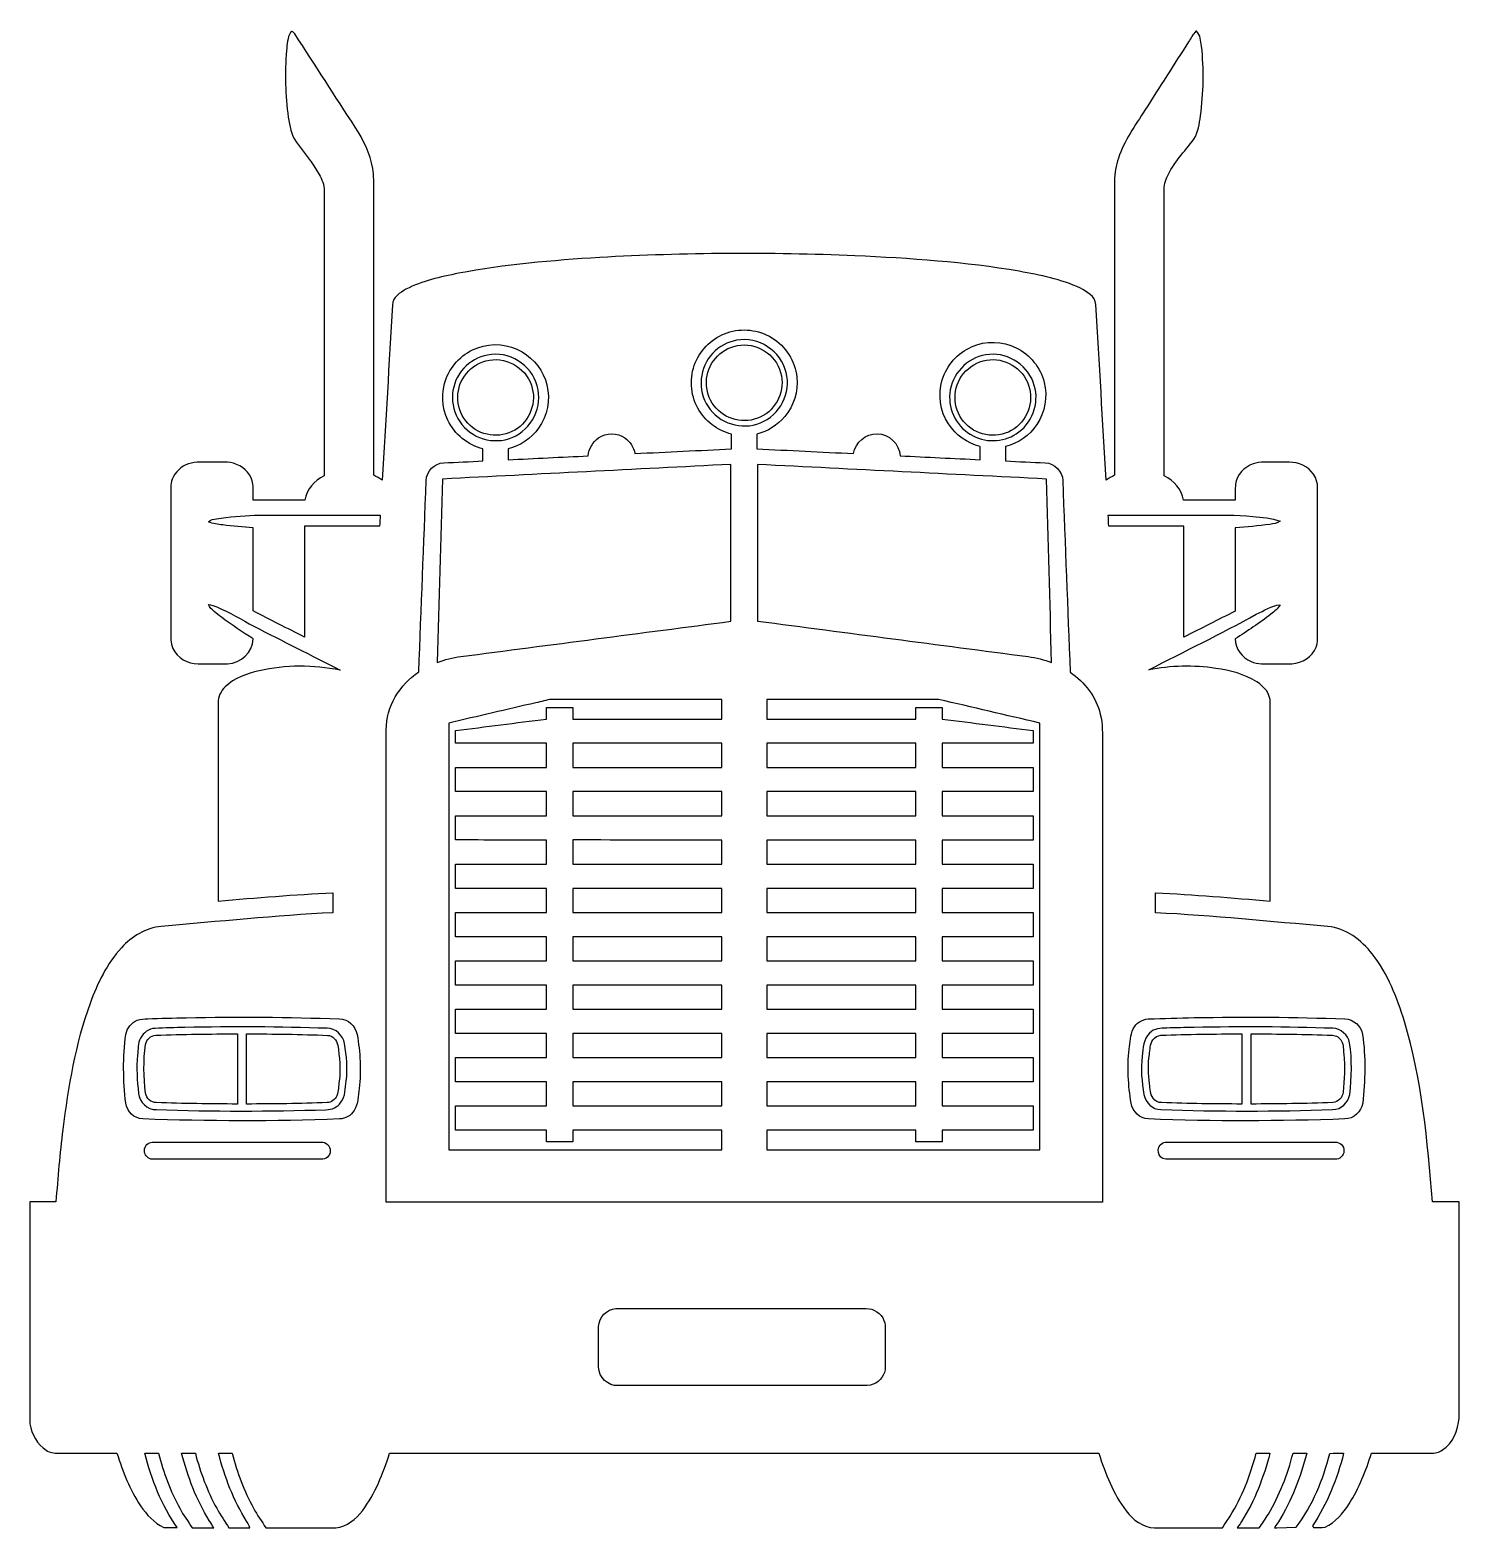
# Model space of a CAD drawing. Header units: centimetres. Extents: x -4.2 to 5.6, y -6 to 4.4.
import ezdxf

# ---------------------------------------------------------------- set-up
doc = ezdxf.new("R2010")
doc.units = ezdxf.units.CM
doc.header["$MEASUREMENT"] = 0
doc.layers.add('layer 1', color=7, linetype='Continuous')

msp = doc.modelspace()

# ---------------------------------------------------------------- linework, layer by layer
at = {"layer": 'layer 1'}
for points, knots in [([(3.80936, 4.34527), (3.80936, 4.34527), (3.81386, 4.34527), (3.81386, 4.34527), (3.81386, 4.34527), (3.84184, 4.31864), (3.84166, 4.27684), (3.84836, 4.24132), (3.84836, 4.24132), (3.86524, 4.08192), (3.8615, 3.92031), (3.8415, 3.76134), (3.8415, 3.76134), (3.83217, 3.70605), (3.82556, 3.64738), (3.79486, 3.59905), (3.79486, 3.59905), (3.73034, 3.51333), (3.65208, 3.43558), (3.60875, 3.33587), (3.60875, 3.33587), (3.59315, 3.30153), (3.58815, 3.26355), (3.58959, 3.22607), (3.58959, 3.22607), (3.5901, 2.57558), (3.5895, 1.92509), (3.58984, 1.2746), (3.58984, 1.2746), (3.65674, 1.24212), (3.71228, 1.18201), (3.72398, 1.10663), (3.72398, 1.10663), (3.84302, 1.10629), (3.96215, 1.10646), (4.08119, 1.10655), (4.08119, 1.10655), (4.08179, 1.14334), (4.07924, 1.18031), (4.0828, 1.21694), (4.0828, 1.21694), (4.09052, 1.2824), (4.14232, 1.33649), (4.20337, 1.35735), (4.20337, 1.35735), (4.2545, 1.37583), (4.30961, 1.36727), (4.36286, 1.36913), (4.36286, 1.36913), (4.42407, 1.3671), (4.48936, 1.37795), (4.54642, 1.34946), (4.54642, 1.34946), (4.60679, 1.32191), (4.6519, 1.25925), (4.64944, 1.19159), (4.64944, 1.19159), (4.64944, 0.86083), (4.64936, 0.53016), (4.64944, 0.1994), (4.64944, 0.1994), (4.6491, 0.16354), (4.65266, 0.12606), (4.63867, 0.09206), (4.63867, 0.09206), (4.61264, 0.02508), (4.54337, -0.01935), (4.47265, -0.02308), (4.47265, -0.02308), (4.42755, -0.02503), (4.38236, -0.02316), (4.33716, -0.02384), (4.33716, -0.02384), (4.28799, -0.0235), (4.23635, -0.02825), (4.1904, -0.00697), (4.1904, -0.00697), (4.12808, 0.01864), (4.08204, 0.08028), (4.08018, 0.14836), (4.08018, 0.14836), (4.1642, 0.20296), (4.24814, 0.25807), (4.32716, 0.3198), (4.32716, 0.3198), (4.3504, 0.33905), (4.37642, 0.35719), (4.39008, 0.38517), (4.39008, 0.38517), (4.33056, 0.37856), (4.27934, 0.34388), (4.22626, 0.31887), (4.22626, 0.31887), (3.98267, 0.18312), (3.73059, 0.0634), (3.48318, -0.06531), (3.48318, -0.06531), (3.63555, -0.0347), (3.79325, -0.03232), (3.94697, -0.05445), (3.94697, -0.05445), (4.04482, -0.0698), (4.14436, -0.09354), (4.22915, -0.14696), (4.22915, -0.14696), (4.27926, -0.1785), (4.32462, -0.22988), (4.32284, -0.29262), (4.32284, -0.29262), (4.32292, -0.74912), (4.323, -1.2057), (4.32284, -1.66228), (4.32284, -1.66228), (4.05881, -1.63871), (3.79461, -1.61625), (3.52973, -1.60539), (3.52973, -1.60539), (3.52956, -1.65101), (3.52956, -1.69671), (3.52973, -1.74241), (3.52973, -1.74241), (3.9273, -1.76191), (4.32326, -1.80295), (4.71973, -1.83729), (4.71973, -1.83729), (4.84479, -1.84992), (4.95222, -1.92987), (5.02742, -2.02679), (5.02742, -2.02679), (5.13426, -2.16406), (5.19827, -2.32872), (5.24939, -2.49337), (5.24939, -2.49337), (5.3698, -2.89739), (5.40913, -3.31938), (5.44271, -3.7378), (5.44271, -3.7378), (5.50384, -3.73857), (5.56506, -3.73636), (5.62628, -3.73925), (5.62628, -3.73925), (5.62628, -3.73925), (5.62628, -5.23125), (5.62628, -5.23125), (5.62628, -5.23125), (5.6217, -5.31604), (5.5849, -5.4038), (5.51224, -5.45187), (5.51224, -5.45187), (5.48859, -5.46798), (5.45984, -5.47511), (5.43144, -5.47426), (5.43144, -5.47426), (5.29467, -5.47426), (5.15791, -5.47391), (5.02115, -5.47443), (5.02115, -5.47443), (4.98291, -5.5961), (4.93619, -5.7165), (4.867, -5.82426), (4.867, -5.82426), (4.8247, -5.88861), (4.77272, -5.95093), (4.70176, -5.98443), (4.70176, -5.98443), (4.67572, -5.99095), (4.648, -5.98595), (4.62146, -5.98782), (4.62146, -5.98782), (4.61959, -5.98511), (4.61586, -5.97951), (4.614, -5.9768), (4.614, -5.9768), (4.71634, -5.82468), (4.78358, -5.65147), (4.82936, -5.47468), (4.82936, -5.47468), (4.79756, -5.47485), (4.76585, -5.47468), (4.73422, -5.47536), (4.73422, -5.47536), (4.68657, -5.6563), (4.61612, -5.83503), (4.50224, -5.98502), (4.50224, -5.98502), (4.50224, -5.98502), (4.36709, -5.99003), (4.36709, -5.99003), (4.36709, -5.99003), (4.36709, -5.99003), (4.35173, -5.98975), (4.35173, -5.98975), (4.35173, -5.98975), (4.37084, -5.95871), (4.36517, -5.96739), (4.37854, -5.94721), (4.37854, -5.94721), (4.4702, -5.8023), (4.5315, -5.6401), (4.57457, -5.47468), (4.57457, -5.47468), (4.54295, -5.47494), (4.5114, -5.47485), (4.47987, -5.47502), (4.47987, -5.47502), (4.44154, -5.62128), (4.38719, -5.76431), (4.30944, -5.89446), (4.30944, -5.89446), (4.29036, -5.92753), (4.26628, -5.95738), (4.24704, -5.99036), (4.24704, -5.99036), (4.24704, -5.99036), (4.11316, -5.99036), (4.11316, -5.99036), (4.11316, -5.99036), (4.11316, -5.99036), (4.09513, -5.98991), (4.09513, -5.98991), (4.09513, -5.98991), (4.09991, -5.98228), (4.10973, -5.96721), (4.12426, -5.94635), (4.12426, -5.94635), (4.21575, -5.80171), (4.27671, -5.63976), (4.31987, -5.47477), (4.31987, -5.47477), (4.28824, -5.47494), (4.25662, -5.47485), (4.22508, -5.47494), (4.22508, -5.47494), (4.18514, -5.62688), (4.12825, -5.77568), (4.04533, -5.90956), (4.04533, -5.90956), (4.02888, -5.9372), (4.0076, -5.96162), (3.99284, -5.99036), (3.99284, -5.99036), (3.99284, -5.99036), (3.52218, -5.99036), (3.52218, -5.99036), (3.52218, -5.99036), (3.44155, -5.98595), (3.37398, -5.93448), (3.32709, -5.87225), (3.32709, -5.87225), (3.23721, -5.75456), (3.1838, -5.61399), (3.13844, -5.47434), (3.13844, -5.47434), (1.50585, -5.474), (-0.12666, -5.47417), (-1.75924, -5.47426), (-1.75924, -5.47426), (-1.80486, -5.61348), (-1.85785, -5.75372), (-1.9473, -5.87123), (-1.9473, -5.87123), (-1.99207, -5.93084), (-2.05499, -5.97976), (-2.13062, -5.99036), (-2.13062, -5.99036), (-2.13062, -5.99036), (-2.61433, -5.99036), (-2.61433, -5.99036), (-2.61433, -5.99036), (-2.64061, -5.94373), (-2.67478, -5.90201), (-2.69895, -5.85411), (-2.69895, -5.85411), (-2.76398, -5.73481), (-2.81214, -5.60653), (-2.8458, -5.47502), (-2.8458, -5.47502), (-2.87759, -5.47485), (-2.90931, -5.47485), (-2.94102, -5.47494), (-2.94102, -5.47494), (-2.89777, -5.63891), (-2.83749, -5.80001), (-2.74677, -5.94406), (-2.74677, -5.94406), (-2.73328, -5.96623), (-2.73385, -5.9665), (-2.72357, -5.99036), (-2.72357, -5.99036), (-2.72357, -5.99036), (-2.86869, -5.99036), (-2.86869, -5.99036), (-2.86869, -5.99036), (-2.89565, -5.94424), (-2.92923, -5.90218), (-2.95357, -5.85445), (-2.95357, -5.85445), (-3.01885, -5.73498), (-3.06668, -5.60644), (-3.10093, -5.47485), (-3.10093, -5.47485), (-3.13255, -5.47485), (-3.16427, -5.47485), (-3.19589, -5.47494), (-3.19589, -5.47494), (-3.1529, -5.63705), (-3.09372, -5.79628), (-3.00469, -5.93906), (-3.00469, -5.93906), (-2.98743, -5.96404), (-2.988, -5.97023), (-2.97224, -5.99036), (-2.97224, -5.99036), (-2.97224, -5.99036), (-3.12314, -5.99036), (-3.12314, -5.99036), (-3.12314, -5.99036), (-3.1507, -5.94449), (-3.18377, -5.90227), (-3.20827, -5.85453), (-3.20827, -5.85453), (-3.27381, -5.73506), (-3.32121, -5.60636), (-3.35589, -5.47477), (-3.35589, -5.47477), (-3.38751, -5.47494), (-3.41905, -5.47485), (-3.45068, -5.47494), (-3.45068, -5.47494), (-3.40252, -5.65536), (-3.33503, -5.8335), (-3.22717, -5.98723), (-3.22717, -5.98723), (-3.25753, -5.98689), (-3.28797, -5.98926), (-3.31824, -5.98612), (-3.31824, -5.98612), (-3.38666, -5.95628), (-3.43762, -5.89803), (-3.47908, -5.83765), (-3.47908, -5.83765), (-3.55353, -5.72667), (-3.60211, -5.60085), (-3.64238, -5.47417), (-3.64238, -5.47417), (-3.7777, -5.47426), (-3.91294, -5.474), (-4.04826, -5.47434), (-4.04826, -5.47434), (-4.07683, -5.47536), (-4.106, -5.46976), (-4.13016, -5.45391), (-4.13016, -5.45391), (-4.19308, -5.41406), (-4.23063, -5.34317), (-4.24302, -5.27111), (-4.24302, -5.27111), (-4.24302, -5.27111), (-4.24302, -3.7384), (-4.24302, -3.7384), (-4.24302, -3.7384), (-4.18333, -3.73729), (-4.12363, -3.73814), (-4.06395, -3.7378), (-4.06395, -3.7378), (-4.0503, -3.57137), (-4.03673, -3.40493), (-4.01638, -3.23917), (-4.01638, -3.23917), (-3.97942, -2.94427), (-3.92964, -2.64837), (-3.82824, -2.36789), (-3.82824, -2.36789), (-3.77678, -2.22994), (-3.71225, -2.09326), (-3.61177, -1.9838), (-3.61177, -1.9838), (-3.54021, -1.90562), (-3.4433, -1.84602), (-3.33605, -1.83661), (-3.33605, -1.83661), (-2.94102, -1.80261), (-2.5465, -1.76182), (-2.15046, -1.74224), (-2.15046, -1.74224), (-2.15046, -1.69662), (-2.15037, -1.65092), (-2.15046, -1.60522), (-2.15046, -1.60522), (-2.41533, -1.61633), (-2.67962, -1.63837), (-2.94356, -1.66237), (-2.94356, -1.66237), (-2.9439, -1.2057), (-2.94365, -0.74912), (-2.94365, -0.29245), (-2.94365, -0.29245), (-2.94458, -0.25057), (-2.92457, -0.2108), (-2.89498, -0.18206), (-2.89498, -0.18206), (-2.83113, -0.12076), (-2.74414, -0.0921), (-2.65995, -0.07133), (-2.65995, -0.07133), (-2.47706, -0.03029), (-2.28544, -0.0302), (-2.1017, -0.06632), (-2.1017, -0.06632), (-2.29985, 0.035), (-2.49868, 0.13513), (-2.69691, 0.23637), (-2.69691, 0.23637), (-2.78111, 0.28292), (-2.86445, 0.33176), (-2.95289, 0.37008), (-2.95289, 0.37008), (-2.97112, 0.37831), (-2.99062, 0.38305), (-3.01029, 0.38619), (-3.01029, 0.38619), (-2.99231, 0.3471), (-2.95255, 0.32557), (-2.92084, 0.29886), (-2.92084, 0.29886), (-2.8497, 0.24578), (-2.77577, 0.19652), (-2.70107, 0.14853), (-2.70107, 0.14853), (-2.70242, 0.05526), (-2.78789, -0.01944), (-2.87819, -0.023), (-2.87819, -0.023), (-2.94585, -0.02486), (-3.01351, -0.02359), (-3.08117, -0.02368), (-3.08117, -0.02368), (-3.15307, -0.02376), (-3.22565, 0.01719), (-3.25592, 0.08358), (-3.25592, 0.08358), (-3.27356, 0.11953), (-3.27016, 0.16065), (-3.27025, 0.19949), (-3.27025, 0.19949), (-3.27016, 0.51312), (-3.27025, 0.82674), (-3.27025, 1.14037), (-3.27025, 1.14037), (-3.26974, 1.17734), (-3.2739, 1.21575), (-3.26041, 1.25094), (-3.26041, 1.25094), (-3.24167, 1.3013), (-3.19801, 1.34005), (-3.14781, 1.35744), (-3.14781, 1.35744), (-3.09661, 1.37575), (-3.04132, 1.36727), (-2.98816, 1.36913), (-2.98816, 1.36913), (-2.93067, 1.36701), (-2.87031, 1.37702), (-2.8157, 1.35413), (-2.8157, 1.35413), (-2.75839, 1.33157), (-2.71099, 1.27909), (-2.70353, 1.21669), (-2.70353, 1.21669), (-2.70022, 1.18014), (-2.70268, 1.14326), (-2.702, 1.10655), (-2.702, 1.10655), (-2.58304, 1.10638), (-2.46408, 1.10655), (-2.34521, 1.10646), (-2.34521, 1.10646), (-2.33283, 1.18133), (-2.2784, 1.24221), (-2.21108, 1.27409), (-2.21108, 1.27409), (-2.21023, 1.9306), (-2.21108, 2.58728), (-2.21065, 3.24379), (-2.21065, 3.24379), (-2.20972, 3.28424), (-2.22778, 3.32171), (-2.24652, 3.35639), (-2.24652, 3.35639), (-2.29138, 3.43677), (-2.34962, 3.50841), (-2.40422, 3.58209), (-2.40422, 3.58209), (-2.44144, 3.63008), (-2.44883, 3.69257), (-2.45883, 3.75057), (-2.45883, 3.75057), (-2.47935, 3.90302), (-2.48358, 4.05776), (-2.47197, 4.21113), (-2.47197, 4.21113), (-2.46621, 4.25344), (-2.46621, 4.29974), (-2.44323, 4.33713), (-2.44323, 4.33713), (-2.43399, 4.35375), (-2.41974, 4.33509), (-2.41397, 4.32602), (-2.41397, 4.32602), (-2.27467, 4.11177), (-2.13596, 3.89708), (-1.99691, 3.68266), (-1.99691, 3.68266), (-1.94036, 3.59592), (-1.8938, 3.50053), (-1.87583, 3.39785), (-1.87583, 3.39785), (-1.86633, 3.34681), (-1.86887, 3.29467), (-1.86862, 3.24303), (-1.86862, 3.24303), (-1.86853, 2.5883), (-1.86879, 1.93365), (-1.86853, 1.279), (-1.86853, 1.279), (-1.84844, 1.26858), (-1.82885, 1.25722), (-1.80978, 1.24492), (-1.80978, 1.24492), (-1.78663, 1.64842), (-1.76272, 2.05202), (-1.73932, 2.45552), (-1.73932, 2.45552), (-1.73737, 2.50826), (-1.6876, 2.54022), (-1.64614, 2.56328), (-1.64614, 2.56328), (-1.53312, 2.62094), (-1.40763, 2.64782), (-1.28426, 2.67351), (-1.28426, 2.67351), (-0.96241, 2.73506), (-0.63513, 2.76194), (-0.30844, 2.78255), (-0.30844, 2.78255), (0.27854, 2.81629), (0.86722, 2.81884), (1.45464, 2.79442), (1.45464, 2.79442), (1.83415, 2.77678), (2.21442, 2.75109), (2.58935, 2.68733), (2.58935, 2.68733), (2.73272, 2.66054), (2.87839, 2.63273), (3.01134, 2.57049), (3.01134, 2.57049), (3.0567, 2.54667), (3.11308, 2.51555), (3.11826, 2.45865), (3.11826, 2.45865), (3.14191, 2.05405), (3.16574, 1.64944), (3.18897, 1.24484), (3.18897, 1.24484), (3.20788, 1.25713), (3.22738, 1.26849), (3.24747, 1.27892), (3.24747, 1.27892), (3.24781, 1.95646), (3.24756, 2.63391), (3.24764, 3.31146), (3.24764, 3.31146), (3.24722, 3.36478), (3.25705, 3.41778), (3.27393, 3.46823), (3.27393, 3.46823), (3.31361, 3.58972), (3.39008, 3.69359), (3.45724, 3.80085), (3.45724, 3.80085), (3.55754, 3.95779), (3.65785, 4.11482), (3.75815, 4.27176), (3.75815, 4.27176), (3.77443, 4.29677), (3.78859, 4.32348), (3.80936, 4.34527)], [0, 0, 0, 0, 0.00675676, 0.00675676, 0.00675676, 0.00675676, 0.01351351, 0.01351351, 0.01351351, 0.01351351, 0.02027027, 0.02027027, 0.02027027, 0.02027027, 0.02702703, 0.02702703, 0.02702703, 0.02702703, 0.03378378, 0.03378378, 0.03378378, 0.03378378, 0.04054054, 0.04054054, 0.04054054, 0.04054054, 0.0472973, 0.0472973, 0.0472973, 0.0472973, 0.05405405, 0.05405405, 0.05405405, 0.05405405, 0.06081081, 0.06081081, 0.06081081, 0.06081081, 0.06756757, 0.06756757, 0.06756757, 0.06756757, 0.07432432, 0.07432432, 0.07432432, 0.07432432, 0.08108108, 0.08108108, 0.08108108, 0.08108108, 0.08783784, 0.08783784, 0.08783784, 0.08783784, 0.09459459, 0.09459459, 0.09459459, 0.09459459, 0.10135135, 0.10135135, 0.10135135, 0.10135135, 0.10810811, 0.10810811, 0.10810811, 0.10810811, 0.11486486, 0.11486486, 0.11486486, 0.11486486, 0.12162162, 0.12162162, 0.12162162, 0.12162162, 0.12837838, 0.12837838, 0.12837838, 0.12837838, 0.13513514, 0.13513514, 0.13513514, 0.13513514, 0.14189189, 0.14189189, 0.14189189, 0.14189189, 0.14864865, 0.14864865, 0.14864865, 0.14864865, 0.15540541, 0.15540541, 0.15540541, 0.15540541, 0.16216216, 0.16216216, 0.16216216, 0.16216216, 0.16891892, 0.16891892, 0.16891892, 0.16891892, 0.17567568, 0.17567568, 0.17567568, 0.17567568, 0.18243243, 0.18243243, 0.18243243, 0.18243243, 0.18918919, 0.18918919, 0.18918919, 0.18918919, 0.19594595, 0.19594595, 0.19594595, 0.19594595, 0.2027027, 0.2027027, 0.2027027, 0.2027027, 0.20945946, 0.20945946, 0.20945946, 0.20945946, 0.21621622, 0.21621622, 0.21621622, 0.21621622, 0.22297297, 0.22297297, 0.22297297, 0.22297297, 0.22972973, 0.22972973, 0.22972973, 0.22972973, 0.23648649, 0.23648649, 0.23648649, 0.23648649, 0.24324324, 0.24324324, 0.24324324, 0.24324324, 0.25, 0.25, 0.25, 0.25, 0.25675676, 0.25675676, 0.25675676, 0.25675676, 0.26351351, 0.26351351, 0.26351351, 0.26351351, 0.27027027, 0.27027027, 0.27027027, 0.27027027, 0.27702703, 0.27702703, 0.27702703, 0.27702703, 0.28378378, 0.28378378, 0.28378378, 0.28378378, 0.29054054, 0.29054054, 0.29054054, 0.29054054, 0.2972973, 0.2972973, 0.2972973, 0.2972973, 0.30405405, 0.30405405, 0.30405405, 0.30405405, 0.31081081, 0.31081081, 0.31081081, 0.31081081, 0.31756757, 0.31756757, 0.31756757, 0.31756757, 0.32432432, 0.32432432, 0.32432432, 0.32432432, 0.33108108, 0.33108108, 0.33108108, 0.33108108, 0.33783784, 0.33783784, 0.33783784, 0.33783784, 0.34459459, 0.34459459, 0.34459459, 0.34459459, 0.35135135, 0.35135135, 0.35135135, 0.35135135, 0.35810811, 0.35810811, 0.35810811, 0.35810811, 0.36486486, 0.36486486, 0.36486486, 0.36486486, 0.37162162, 0.37162162, 0.37162162, 0.37162162, 0.37837838, 0.37837838, 0.37837838, 0.37837838, 0.38513514, 0.38513514, 0.38513514, 0.38513514, 0.39189189, 0.39189189, 0.39189189, 0.39189189, 0.39864865, 0.39864865, 0.39864865, 0.39864865, 0.40540541, 0.40540541, 0.40540541, 0.40540541, 0.41216216, 0.41216216, 0.41216216, 0.41216216, 0.41891892, 0.41891892, 0.41891892, 0.41891892, 0.42567568, 0.42567568, 0.42567568, 0.42567568, 0.43243243, 0.43243243, 0.43243243, 0.43243243, 0.43918919, 0.43918919, 0.43918919, 0.43918919, 0.44594595, 0.44594595, 0.44594595, 0.44594595, 0.4527027, 0.4527027, 0.4527027, 0.4527027, 0.45945946, 0.45945946, 0.45945946, 0.45945946, 0.46621622, 0.46621622, 0.46621622, 0.46621622, 0.47297297, 0.47297297, 0.47297297, 0.47297297, 0.47972973, 0.47972973, 0.47972973, 0.47972973, 0.48648649, 0.48648649, 0.48648649, 0.48648649, 0.49324324, 0.49324324, 0.49324324, 0.49324324, 0.5, 0.5, 0.5, 0.5, 0.50675676, 0.50675676, 0.50675676, 0.50675676, 0.51351351, 0.51351351, 0.51351351, 0.51351351, 0.52027027, 0.52027027, 0.52027027, 0.52027027, 0.52702703, 0.52702703, 0.52702703, 0.52702703, 0.53378378, 0.53378378, 0.53378378, 0.53378378, 0.54054054, 0.54054054, 0.54054054, 0.54054054, 0.5472973, 0.5472973, 0.5472973, 0.5472973, 0.55405405, 0.55405405, 0.55405405, 0.55405405, 0.56081081, 0.56081081, 0.56081081, 0.56081081, 0.56756757, 0.56756757, 0.56756757, 0.56756757, 0.57432432, 0.57432432, 0.57432432, 0.57432432, 0.58108108, 0.58108108, 0.58108108, 0.58108108, 0.58783784, 0.58783784, 0.58783784, 0.58783784, 0.59459459, 0.59459459, 0.59459459, 0.59459459, 0.60135135, 0.60135135, 0.60135135, 0.60135135, 0.60810811, 0.60810811, 0.60810811, 0.60810811, 0.61486486, 0.61486486, 0.61486486, 0.61486486, 0.62162162, 0.62162162, 0.62162162, 0.62162162, 0.62837838, 0.62837838, 0.62837838, 0.62837838, 0.63513514, 0.63513514, 0.63513514, 0.63513514, 0.64189189, 0.64189189, 0.64189189, 0.64189189, 0.64864865, 0.64864865, 0.64864865, 0.64864865, 0.65540541, 0.65540541, 0.65540541, 0.65540541, 0.66216216, 0.66216216, 0.66216216, 0.66216216, 0.66891892, 0.66891892, 0.66891892, 0.66891892, 0.67567568, 0.67567568, 0.67567568, 0.67567568, 0.68243243, 0.68243243, 0.68243243, 0.68243243, 0.68918919, 0.68918919, 0.68918919, 0.68918919, 0.69594595, 0.69594595, 0.69594595, 0.69594595, 0.7027027, 0.7027027, 0.7027027, 0.7027027, 0.70945946, 0.70945946, 0.70945946, 0.70945946, 0.71621622, 0.71621622, 0.71621622, 0.71621622, 0.72297297, 0.72297297, 0.72297297, 0.72297297, 0.72972973, 0.72972973, 0.72972973, 0.72972973, 0.73648649, 0.73648649, 0.73648649, 0.73648649, 0.74324324, 0.74324324, 0.74324324, 0.74324324, 0.75, 0.75, 0.75, 0.75, 0.75675676, 0.75675676, 0.75675676, 0.75675676, 0.76351351, 0.76351351, 0.76351351, 0.76351351, 0.77027027, 0.77027027, 0.77027027, 0.77027027, 0.77702703, 0.77702703, 0.77702703, 0.77702703, 0.78378378, 0.78378378, 0.78378378, 0.78378378, 0.79054054, 0.79054054, 0.79054054, 0.79054054, 0.7972973, 0.7972973, 0.7972973, 0.7972973, 0.80405405, 0.80405405, 0.80405405, 0.80405405, 0.81081081, 0.81081081, 0.81081081, 0.81081081, 0.81756757, 0.81756757, 0.81756757, 0.81756757, 0.82432432, 0.82432432, 0.82432432, 0.82432432, 0.83108108, 0.83108108, 0.83108108, 0.83108108, 0.83783784, 0.83783784, 0.83783784, 0.83783784, 0.84459459, 0.84459459, 0.84459459, 0.84459459, 0.85135135, 0.85135135, 0.85135135, 0.85135135, 0.85810811, 0.85810811, 0.85810811, 0.85810811, 0.86486486, 0.86486486, 0.86486486, 0.86486486, 0.87162162, 0.87162162, 0.87162162, 0.87162162, 0.87837838, 0.87837838, 0.87837838, 0.87837838, 0.88513514, 0.88513514, 0.88513514, 0.88513514, 0.89189189, 0.89189189, 0.89189189, 0.89189189, 0.89864865, 0.89864865, 0.89864865, 0.89864865, 0.90540541, 0.90540541, 0.90540541, 0.90540541, 0.91216216, 0.91216216, 0.91216216, 0.91216216, 0.91891892, 0.91891892, 0.91891892, 0.91891892, 0.92567568, 0.92567568, 0.92567568, 0.92567568, 0.93243243, 0.93243243, 0.93243243, 0.93243243, 0.93918919, 0.93918919, 0.93918919, 0.93918919, 0.94594595, 0.94594595, 0.94594595, 0.94594595, 0.9527027, 0.9527027, 0.9527027, 0.9527027, 0.95945946, 0.95945946, 0.95945946, 0.95945946, 0.96621622, 0.96621622, 0.96621622, 0.96621622, 0.97297297, 0.97297297, 0.97297297, 0.97297297, 0.97972973, 0.97972973, 0.97972973, 0.97972973, 0.98648649, 0.98648649, 0.98648649, 0.98648649, 1, 1, 1, 1]), ([(0.57191, 2.2628), (0.47356, 2.22948), (0.39131, 2.15215), (0.35206, 2.05608), (0.35206, 2.05608), (0.31, 1.95595), (0.3167, 1.83699), (0.36952, 1.74211), (0.36952, 1.74211), (0.41785, 1.65309), (0.50467, 1.58704), (0.60277, 1.56228), (0.60277, 1.56228), (0.6026, 1.52862), (0.60277, 1.49488), (0.6026, 1.46113), (0.6026, 1.46113), (0.38004, 1.45027), (0.15738, 1.43925), (-0.06527, 1.42874), (-0.06527, 1.42874), (-0.07349, 1.47164), (-0.09741, 1.51183), (-0.13403, 1.53642), (-0.13403, 1.53642), (-0.18694, 1.5739), (-0.26266, 1.57415), (-0.31582, 1.53702), (-0.31582, 1.53702), (-0.35736, 1.50946), (-0.38314, 1.46206), (-0.38729, 1.41271), (-0.38729, 1.41271), (-0.57179, 1.40415), (-0.75621, 1.39474), (-0.94062, 1.38609), (-0.94062, 1.38609), (-0.94062, 1.41102), (-0.94062, 1.43595), (-0.9407, 1.46079), (-0.9407, 1.46079), (-0.85677, 1.48224), (-0.78062, 1.5332), (-0.73043, 1.60408), (-0.73043, 1.60408), (-0.66879, 1.68903), (-0.64742, 1.80147), (-0.67311, 1.90321), (-0.67311, 1.90321), (-0.69626, 1.99834), (-0.75985, 2.08245), (-0.84456, 2.13146), (-0.84456, 2.13146), (-0.93587, 2.18539), (-1.05118, 2.19573), (-1.15072, 2.15927), (-1.15072, 2.15927), (-1.24942, 2.12417), (-1.33098, 2.04447), (-1.3682, 1.94654), (-1.3682, 1.94654), (-1.40424, 1.85429), (-1.4, 1.7472), (-1.35659, 1.65817), (-1.35659, 1.65817), (-1.31038, 1.56067), (-1.21889, 1.48699), (-1.11435, 1.46087), (-1.11435, 1.46087), (-1.11426, 1.43315), (-1.11435, 1.40534), (-1.11435, 1.37753), (-1.11435, 1.37753), (-1.2049, 1.37312), (-1.29537, 1.36863), (-1.38584, 1.36439), (-1.38584, 1.36439), (-1.44867, 1.36328), (-1.50633, 1.30588), (-1.50624, 1.2428), (-1.50624, 1.2428), (-1.5232, 0.80191), (-1.54075, 0.36109), (-1.55788, -0.07972), (-1.55788, -0.07972), (-1.69031, -0.16714), (-1.78248, -0.31797), (-1.78222, -0.47873), (-1.78222, -0.47873), (-1.78256, -1.56579), (-1.78239, -2.65277), (-1.78239, -3.73984), (-1.78239, -3.73984), (-0.13387, -3.73984), (1.51467, -3.73992), (3.16319, -3.73984), (3.16319, -3.73984), (3.16311, -2.68669), (3.16319, -1.63362), (3.16311, -0.58056), (3.16311, -0.58056), (3.1626, -0.51044), (3.16735, -0.43905), (3.14895, -0.37063), (3.14895, -0.37063), (3.12021, -0.25175), (3.04093, -0.14958), (2.9408, -0.08142), (2.9408, -0.08142), (2.92358, 0.35973), (2.90612, 0.8008), (2.88916, 1.24187), (2.88916, 1.24187), (2.88975, 1.30529), (2.83201, 1.36303), (2.7691, 1.3643), (2.7691, 1.3643), (2.67719, 1.36863), (2.58537, 1.37312), (2.49354, 1.37769), (2.49354, 1.37769), (2.49354, 1.41077), (2.49346, 1.44383), (2.49362, 1.4769), (2.49362, 1.4769), (2.58155, 1.4992), (2.66074, 1.5544), (2.71068, 1.6302), (2.71068, 1.6302), (2.76724, 1.71405), (2.7858, 1.82216), (2.76088, 1.92017), (2.76088, 1.92017), (2.73561, 2.02302), (2.66286, 2.11264), (2.56782, 2.15918), (2.56782, 2.15918), (2.47294, 2.20676), (2.35695, 2.2093), (2.26004, 2.16597), (2.26004, 2.16597), (2.16346, 2.12383), (2.08707, 2.03794), (2.05714, 1.93687), (2.05714, 1.93687), (2.02602, 1.83597), (2.0423, 1.72177), (2.10046, 1.63359), (2.10046, 1.63359), (2.15032, 1.55609), (2.23053, 1.49945), (2.31981, 1.47698), (2.31981, 1.47698), (2.3199, 1.44671), (2.31981, 1.41644), (2.31981, 1.38609), (2.31981, 1.38609), (2.13514, 1.39508), (1.95056, 1.40407), (1.76589, 1.41305), (1.76589, 1.41305), (1.76225, 1.49462), (1.68924, 1.56508), (1.60751, 1.56483), (1.60751, 1.56483), (1.52883, 1.56796), (1.45684, 1.50573), (1.44429, 1.42865), (1.44429, 1.42865), (1.22164, 1.43967), (0.99907, 1.45036), (0.7765, 1.4613), (0.7765, 1.4613), (0.77642, 1.49504), (0.77642, 1.5287), (0.77642, 1.56236), (0.77642, 1.56236), (0.85146, 1.58161), (0.92047, 1.62409), (0.9699, 1.68395), (0.9699, 1.68395), (1.03265, 1.75831), (1.06326, 1.85862), (1.05265, 1.95535), (1.05265, 1.95535), (1.04172, 2.06651), (0.97584, 2.16996), (0.88071, 2.22803), (0.88071, 2.22803), (0.78981, 2.28501), (0.67315, 2.29798), (0.57191, 2.2628)], [0, 0, 0, 0, 0.02040816, 0.02040816, 0.02040816, 0.02040816, 0.04081633, 0.04081633, 0.04081633, 0.04081633, 0.06122449, 0.06122449, 0.06122449, 0.06122449, 0.08163265, 0.08163265, 0.08163265, 0.08163265, 0.10204082, 0.10204082, 0.10204082, 0.10204082, 0.12244898, 0.12244898, 0.12244898, 0.12244898, 0.14285714, 0.14285714, 0.14285714, 0.14285714, 0.16326531, 0.16326531, 0.16326531, 0.16326531, 0.18367347, 0.18367347, 0.18367347, 0.18367347, 0.20408163, 0.20408163, 0.20408163, 0.20408163, 0.2244898, 0.2244898, 0.2244898, 0.2244898, 0.24489796, 0.24489796, 0.24489796, 0.24489796, 0.26530612, 0.26530612, 0.26530612, 0.26530612, 0.28571429, 0.28571429, 0.28571429, 0.28571429, 0.30612245, 0.30612245, 0.30612245, 0.30612245, 0.32653061, 0.32653061, 0.32653061, 0.32653061, 0.34693878, 0.34693878, 0.34693878, 0.34693878, 0.36734694, 0.36734694, 0.36734694, 0.36734694, 0.3877551, 0.3877551, 0.3877551, 0.3877551, 0.40816327, 0.40816327, 0.40816327, 0.40816327, 0.42857143, 0.42857143, 0.42857143, 0.42857143, 0.44897959, 0.44897959, 0.44897959, 0.44897959, 0.46938776, 0.46938776, 0.46938776, 0.46938776, 0.48979592, 0.48979592, 0.48979592, 0.48979592, 0.51020408, 0.51020408, 0.51020408, 0.51020408, 0.53061224, 0.53061224, 0.53061224, 0.53061224, 0.55102041, 0.55102041, 0.55102041, 0.55102041, 0.57142857, 0.57142857, 0.57142857, 0.57142857, 0.59183673, 0.59183673, 0.59183673, 0.59183673, 0.6122449, 0.6122449, 0.6122449, 0.6122449, 0.63265306, 0.63265306, 0.63265306, 0.63265306, 0.65306122, 0.65306122, 0.65306122, 0.65306122, 0.67346939, 0.67346939, 0.67346939, 0.67346939, 0.69387755, 0.69387755, 0.69387755, 0.69387755, 0.71428571, 0.71428571, 0.71428571, 0.71428571, 0.73469388, 0.73469388, 0.73469388, 0.73469388, 0.75510204, 0.75510204, 0.75510204, 0.75510204, 0.7755102, 0.7755102, 0.7755102, 0.7755102, 0.79591837, 0.79591837, 0.79591837, 0.79591837, 0.81632653, 0.81632653, 0.81632653, 0.81632653, 0.83673469, 0.83673469, 0.83673469, 0.83673469, 0.85714286, 0.85714286, 0.85714286, 0.85714286, 0.87755102, 0.87755102, 0.87755102, 0.87755102, 0.89795918, 0.89795918, 0.89795918, 0.89795918, 0.91836735, 0.91836735, 0.91836735, 0.91836735, 0.93877551, 0.93877551, 0.93877551, 0.93877551, 0.95918367, 0.95918367, 0.95918367, 0.95918367, 1, 1, 1, 1]), ([(0.63694, 2.21065), (0.78633, 2.24126), (0.9454, 2.13697), (0.97898, 1.98876), (0.97898, 1.98876), (1.01688, 1.84946), (0.93548, 1.69268), (0.80143, 1.64088), (0.80143, 1.64088), (0.67408, 1.58619), (0.51417, 1.63698), (0.44032, 1.7539), (0.44032, 1.7539), (0.36435, 1.86489), (0.37902, 2.02607), (0.47313, 2.12188), (0.47313, 2.12188), (0.51646, 2.16783), (0.57471, 2.19963), (0.63694, 2.21065)], [0, 0, 0, 0, 0.16666667, 0.16666667, 0.16666667, 0.16666667, 0.33333333, 0.33333333, 0.33333333, 0.33333333, 0.5, 0.5, 0.5, 0.5, 0.66666667, 0.66666667, 0.66666667, 0.66666667, 1, 1, 1, 1]), ([(0.61896, 2.1686), (0.56207, 2.15265), (0.51112, 2.11662), (0.47695, 2.06838), (0.47695, 2.06838), (0.4059, 1.97274), (0.41429, 1.82894), (0.49602, 1.7422), (0.49602, 1.7422), (0.57471, 1.65181), (0.718, 1.62917), (0.82059, 1.69141), (0.82059, 1.69141), (0.92912, 1.75186), (0.98059, 1.89499), (0.93353, 2.01039), (0.93353, 2.01039), (0.88918, 2.13324), (0.74445, 2.20709), (0.61896, 2.1686)], [0, 0, 0, 0, 0.16666667, 0.16666667, 0.16666667, 0.16666667, 0.33333333, 0.33333333, 0.33333333, 0.33333333, 0.5, 0.5, 0.5, 0.5, 0.66666667, 0.66666667, 0.66666667, 0.66666667, 1, 1, 1, 1]), ([(-1.08408, 2.10848), (-0.9368, 2.14062), (-0.77834, 2.04142), (-0.74035, 1.89626), (-0.74035, 1.89626), (-0.69745, 1.75602), (-0.77732, 1.59408), (-0.91314, 1.54049), (-0.91314, 1.54049), (-1.03974, 1.4847), (-1.19981, 1.53371), (-1.27477, 1.64944), (-1.27477, 1.64944), (-1.35209, 1.7595), (-1.33937, 1.92093), (-1.24636, 2.01784), (-1.24636, 2.01784), (-1.20363, 2.06423), (-1.14597, 2.09661), (-1.08408, 2.10848)], [0, 0, 0, 0, 0.16666667, 0.16666667, 0.16666667, 0.16666667, 0.33333333, 0.33333333, 0.33333333, 0.33333333, 0.5, 0.5, 0.5, 0.5, 0.66666667, 0.66666667, 0.66666667, 0.66666667, 1, 1, 1, 1]), ([(-1.09417, 2.06821), (-1.15394, 2.05252), (-1.20745, 2.01462), (-1.24247, 1.96367), (-1.24247, 1.96367), (-1.31208, 1.86692), (-1.30131, 1.72329), (-1.21838, 1.63774), (-1.21838, 1.63774), (-1.13885, 1.54922), (-0.99666, 1.52837), (-0.89517, 1.59068), (-0.89517, 1.59068), (-0.79037, 1.65012), (-0.73891, 1.7868), (-0.78046, 1.90033), (-0.78046, 1.90033), (-0.82098, 2.02641), (-0.9664, 2.10534), (-1.09417, 2.06821)], [0, 0, 0, 0, 0.16666667, 0.16666667, 0.16666667, 0.16666667, 0.33333333, 0.33333333, 0.33333333, 0.33333333, 0.5, 0.5, 0.5, 0.5, 0.66666667, 0.66666667, 0.66666667, 0.66666667, 1, 1, 1, 1]), ([(2.35746, 2.10984), (2.4932, 2.13527), (2.63759, 2.05151), (2.68507, 1.92229), (2.68507, 1.92229), (2.73374, 1.80197), (2.69042, 1.65385), (2.58571, 1.57763), (2.58571, 1.57763), (2.4971, 1.50912), (2.3689, 1.49818), (2.27004, 1.55092), (2.27004, 1.55092), (2.16346, 1.60451), (2.09631, 1.72634), (2.10996, 1.84513), (2.10996, 1.84513), (2.1209, 1.97571), (2.22799, 2.09), (2.35746, 2.10984)], [0, 0, 0, 0, 0.16666667, 0.16666667, 0.16666667, 0.16666667, 0.33333333, 0.33333333, 0.33333333, 0.33333333, 0.5, 0.5, 0.5, 0.5, 0.66666667, 0.66666667, 0.66666667, 0.66666667, 1, 1, 1, 1]), ([(2.33999, 2.06821), (2.27996, 2.05244), (2.22621, 2.01428), (2.19119, 1.96299), (2.19119, 1.96299), (2.1209, 1.86472), (2.13362, 1.71855), (2.21959, 1.63376), (2.21959, 1.63376), (2.3037, 1.54371), (2.45326, 1.52845), (2.55366, 1.6001), (2.55366, 1.6001), (2.65608, 1.66716), (2.69754, 1.81063), (2.64523, 1.9217), (2.64523, 1.9217), (2.59664, 2.03607), (2.45988, 2.10263), (2.33999, 2.06821)], [0, 0, 0, 0, 0.16666667, 0.16666667, 0.16666667, 0.16666667, 0.33333333, 0.33333333, 0.33333333, 0.33333333, 0.5, 0.5, 0.5, 0.5, 0.66666667, 0.66666667, 0.66666667, 0.66666667, 1, 1, 1, 1]), ([(-1.39457, 1.25272), (-0.73069, 1.28655), (-0.06688, 1.32013), (0.597, 1.35379), (0.597, 1.35379), (0.597, 0.99259), (0.59709, 0.63139), (0.59693, 0.2702), (0.59693, 0.2702), (-0.02466, 0.18914), (-0.64632, 0.10809), (-1.2679, 0.02695), (-1.2679, 0.02695), (-1.32318, 0.01982), (-1.37744, 0.00583), (-1.42968, -0.0135), (-1.42968, -0.0135), (-1.41797, 0.40857), (-1.40627, 0.83065), (-1.39457, 1.25272)], [0, 0, 0, 0, 0.16666667, 0.16666667, 0.16666667, 0.16666667, 0.33333333, 0.33333333, 0.33333333, 0.33333333, 0.5, 0.5, 0.5, 0.5, 0.66666667, 0.66666667, 0.66666667, 0.66666667, 1, 1, 1, 1]), ([(0.78201, 1.35336), (1.44718, 1.31987), (2.11225, 1.2863), (2.77741, 1.25281), (2.77741, 1.25281), (2.78937, 0.83039), (2.80081, 0.40798), (2.8126, -0.01443), (2.8126, -0.01443), (2.76062, 0.00507), (2.70661, 0.01923), (2.65158, 0.02652), (2.65158, 0.02652), (2.0284, 0.10842), (1.40512, 0.18999), (0.78193, 0.27198), (0.78193, 0.27198), (0.78201, 0.63241), (0.78193, 0.99293), (0.78201, 1.35336)], [0, 0, 0, 0, 0.16666667, 0.16666667, 0.16666667, 0.16666667, 0.33333333, 0.33333333, 0.33333333, 0.33333333, 0.5, 0.5, 0.5, 0.5, 0.66666667, 0.66666667, 0.66666667, 0.66666667, 1, 1, 1, 1]), ([(-2.9545, 0.97843), (-2.97366, 0.97385), (-2.9974, 0.97436), (-3.01021, 0.95698), (-3.01021, 0.95698), (-2.979, 0.94401), (-2.94517, 0.94002), (-2.91185, 0.93561), (-2.91185, 0.93561), (-2.84216, 0.92688), (-2.77212, 0.92154), (-2.70208, 0.91629), (-2.70208, 0.91629), (-2.70192, 0.72474), (-2.70208, 0.53312), (-2.702, 0.34159), (-2.702, 0.34159), (-2.58364, 0.28114), (-2.4651, 0.2211), (-2.34657, 0.16108), (-2.34657, 0.16108), (-2.34649, 0.41646), (-2.34665, 0.67192), (-2.34649, 0.92739), (-2.34649, 0.92739), (-2.17386, 0.92747), (-2.00123, 0.92722), (-1.82851, 0.92747), (-1.82851, 0.92747), (-1.82699, 0.953), (-1.82547, 0.97843), (-1.82411, 1.00387), (-1.82411, 1.00387), (-2.1134, 1.00396), (-2.40261, 1.00404), (-2.69191, 1.00387), (-2.69191, 1.00387), (-2.77975, 0.99912), (-2.86759, 0.99166), (-2.9545, 0.97843)], [0, 0, 0, 0, 0.09090909, 0.09090909, 0.09090909, 0.09090909, 0.18181818, 0.18181818, 0.18181818, 0.18181818, 0.27272727, 0.27272727, 0.27272727, 0.27272727, 0.36363636, 0.36363636, 0.36363636, 0.36363636, 0.45454545, 0.45454545, 0.45454545, 0.45454545, 0.54545455, 0.54545455, 0.54545455, 0.54545455, 0.63636364, 0.63636364, 0.63636364, 0.63636364, 0.72727273, 0.72727273, 0.72727273, 0.72727273, 0.81818182, 0.81818182, 0.81818182, 0.81818182, 1, 1, 1, 1]), ([(3.20338, 1.00396), (3.20457, 0.97852), (3.20609, 0.953), (3.20779, 0.92747), (3.20779, 0.92747), (3.38042, 0.92731), (3.55305, 0.92747), (3.72576, 0.92739), (3.72576, 0.92739), (3.72585, 0.67192), (3.72568, 0.41646), (3.72585, 0.16099), (3.72585, 0.16099), (3.84413, 0.22035), (3.96139, 0.28165), (4.08009, 0.34007), (4.08009, 0.34007), (4.08246, 0.53203), (4.08052, 0.72415), (4.08111, 0.91611), (4.08111, 0.91611), (4.16047, 0.92247), (4.23992, 0.92798), (4.31877, 0.93943), (4.31877, 0.93943), (4.34352, 0.94367), (4.3699, 0.94588), (4.39109, 0.96097), (4.39109, 0.96097), (4.33191, 0.98742), (4.26501, 0.98564), (4.20176, 0.9942), (4.20176, 0.9942), (4.08636, 1.00827), (3.97004, 1.0031), (3.85413, 1.00396), (3.85413, 1.00396), (3.63724, 1.00396), (3.42027, 1.00387), (3.20338, 1.00396)], [0, 0, 0, 0, 0.09090909, 0.09090909, 0.09090909, 0.09090909, 0.18181818, 0.18181818, 0.18181818, 0.18181818, 0.27272727, 0.27272727, 0.27272727, 0.27272727, 0.36363636, 0.36363636, 0.36363636, 0.36363636, 0.45454545, 0.45454545, 0.45454545, 0.45454545, 0.54545455, 0.54545455, 0.54545455, 0.54545455, 0.63636364, 0.63636364, 0.63636364, 0.63636364, 0.72727273, 0.72727273, 0.72727273, 0.72727273, 0.81818182, 0.81818182, 0.81818182, 0.81818182, 1, 1, 1, 1]), ([(-0.74943, -0.29229), (-0.71288, -0.28516), (-0.67727, -0.27227), (-0.64005, -0.26914), (-0.64005, -0.26914), (-0.24824, -0.26897), (0.14365, -0.26905), (0.53545, -0.26914), (0.53545, -0.26914), (0.53537, -0.31424), (0.53554, -0.35943), (0.53537, -0.40463), (0.53537, -0.40463), (0.19231, -0.40463), (-0.15065, -0.40471), (-0.4937, -0.40463), (-0.4937, -0.40463), (-0.4937, -0.37783), (-0.4937, -0.35104), (-0.4937, -0.32433), (-0.4937, -0.32433), (-0.55466, -0.32425), (-0.61563, -0.32425), (-0.67659, -0.32433), (-0.67659, -0.32433), (-0.67667, -0.35104), (-0.67659, -0.37783), (-0.67667, -0.40463), (-0.67667, -0.40463), (-0.88593, -0.43133), (-1.09519, -0.4577), (-1.30444, -0.48449), (-1.30444, -0.48449), (-1.30444, -0.51366), (-1.30444, -0.54283), (-1.30444, -0.57208), (-1.30444, -0.57208), (-1.09519, -0.57217), (-0.88593, -0.572), (-0.67659, -0.57217), (-0.67659, -0.57217), (-0.67659, -0.62762), (-0.67659, -0.68307), (-0.67659, -0.7386), (-0.67659, -0.7386), (-0.88593, -0.7386), (-1.09519, -0.7386), (-1.30444, -0.7386), (-1.30444, -0.7386), (-1.30444, -0.7944), (-1.30444, -0.85019), (-1.30444, -0.90597), (-1.30444, -0.90597), (-1.09519, -0.90606), (-0.88584, -0.90597), (-0.67659, -0.90606), (-0.67659, -0.90606), (-0.67659, -0.96143), (-0.67667, -1.01688), (-0.67659, -1.07233), (-0.67659, -1.07233), (-0.88584, -1.0725), (-1.0951, -1.07233), (-1.30444, -1.0725), (-1.30444, -1.0725), (-1.30453, -1.1282), (-1.30436, -1.184), (-1.30453, -1.2397), (-1.30453, -1.2397), (-1.09527, -1.23995), (-0.88593, -1.23979), (-0.67667, -1.23987), (-0.67667, -1.23987), (-0.67659, -1.29532), (-0.67659, -1.35086), (-0.67667, -1.40639), (-0.67667, -1.40639), (-0.88593, -1.40639), (-1.09519, -1.40631), (-1.30444, -1.40648), (-1.30444, -1.40648), (-1.30436, -1.46227), (-1.30453, -1.51797), (-1.30444, -1.57385), (-1.30444, -1.57385), (-1.0951, -1.57394), (-0.88584, -1.57376), (-0.67659, -1.57394), (-0.67659, -1.57394), (-0.67667, -1.6293), (-0.67659, -1.68475), (-0.67659, -1.7402), (-0.67659, -1.7402), (-0.88584, -1.74029), (-1.0951, -1.74012), (-1.30444, -1.74029), (-1.30444, -1.74029), (-1.30444, -1.79608), (-1.30444, -1.85187), (-1.30444, -1.90775), (-1.30444, -1.90775), (-1.09519, -1.90783), (-0.88593, -1.90766), (-0.67667, -1.90775), (-0.67667, -1.90775), (-0.67676, -1.96328), (-0.67633, -2.01882), (-0.67685, -2.07435), (-0.67685, -2.07435), (-0.8861, -2.07409), (-1.09527, -2.07427), (-1.30444, -2.07427), (-1.30444, -2.07427), (-1.30444, -2.13006), (-1.30444, -2.18585), (-1.30444, -2.24164), (-1.30444, -2.24164), (-1.09519, -2.24172), (-0.88593, -2.24155), (-0.67659, -2.24172), (-0.67659, -2.24172), (-0.67667, -2.29717), (-0.67659, -2.35263), (-0.67667, -2.40816), (-0.67667, -2.40816), (-0.88593, -2.40816), (-1.09519, -2.40808), (-1.30444, -2.40816), (-1.30444, -2.40816), (-1.30444, -2.46395), (-1.30444, -2.51974), (-1.30444, -2.57562), (-1.30444, -2.57562), (-1.09519, -2.57562), (-0.88584, -2.57554), (-0.67659, -2.57562), (-0.67659, -2.57562), (-0.67659, -2.63107), (-0.67667, -2.68652), (-0.67659, -2.74206), (-0.67659, -2.74206), (-0.88584, -2.74222), (-1.0951, -2.74197), (-1.30444, -2.74214), (-1.30444, -2.74214), (-1.30453, -2.79793), (-1.30444, -2.85364), (-1.30444, -2.90951), (-1.30444, -2.90951), (-1.09519, -2.90968), (-0.88593, -2.90951), (-0.67667, -2.90951), (-0.67667, -2.90951), (-0.67659, -2.96505), (-0.67659, -3.0205), (-0.67667, -3.07603), (-0.67667, -3.07603), (-0.88593, -3.07612), (-1.09519, -3.07595), (-1.30444, -3.07612), (-1.30444, -3.07612), (-1.30436, -3.13191), (-1.30453, -3.1877), (-1.30444, -3.24349), (-1.30444, -3.24349), (-1.0951, -3.24358), (-0.88584, -3.24332), (-0.67659, -3.24358), (-0.67659, -3.24358), (-0.67667, -3.27028), (-0.67667, -3.29708), (-0.67659, -3.32387), (-0.67659, -3.32387), (-0.61563, -3.32387), (-0.55466, -3.32387), (-0.4937, -3.32387), (-0.4937, -3.32387), (-0.4937, -3.29699), (-0.4937, -3.27028), (-0.4937, -3.24358), (-0.4937, -3.24358), (-0.15065, -3.24349), (0.1924, -3.2434), (0.53545, -3.24358), (0.53545, -3.24358), (0.53537, -3.28868), (0.53545, -3.33387), (0.53545, -3.37898), (0.53545, -3.37898), (-0.09299, -3.37907), (-0.72153, -3.37907), (-1.34998, -3.37907), (-1.34998, -3.37907), (-1.34998, -2.3968), (-1.35006, -1.41454), (-1.34998, -0.43226), (-1.34998, -0.43226), (-1.14979, -0.38564), (-0.94961, -0.33891), (-0.74943, -0.29229)], [0, 0, 0, 0, 0.01960784, 0.01960784, 0.01960784, 0.01960784, 0.03921569, 0.03921569, 0.03921569, 0.03921569, 0.05882353, 0.05882353, 0.05882353, 0.05882353, 0.07843137, 0.07843137, 0.07843137, 0.07843137, 0.09803922, 0.09803922, 0.09803922, 0.09803922, 0.11764706, 0.11764706, 0.11764706, 0.11764706, 0.1372549, 0.1372549, 0.1372549, 0.1372549, 0.15686275, 0.15686275, 0.15686275, 0.15686275, 0.17647059, 0.17647059, 0.17647059, 0.17647059, 0.19607843, 0.19607843, 0.19607843, 0.19607843, 0.21568627, 0.21568627, 0.21568627, 0.21568627, 0.23529412, 0.23529412, 0.23529412, 0.23529412, 0.25490196, 0.25490196, 0.25490196, 0.25490196, 0.2745098, 0.2745098, 0.2745098, 0.2745098, 0.29411765, 0.29411765, 0.29411765, 0.29411765, 0.31372549, 0.31372549, 0.31372549, 0.31372549, 0.33333333, 0.33333333, 0.33333333, 0.33333333, 0.35294118, 0.35294118, 0.35294118, 0.35294118, 0.37254902, 0.37254902, 0.37254902, 0.37254902, 0.39215686, 0.39215686, 0.39215686, 0.39215686, 0.41176471, 0.41176471, 0.41176471, 0.41176471, 0.43137255, 0.43137255, 0.43137255, 0.43137255, 0.45098039, 0.45098039, 0.45098039, 0.45098039, 0.47058824, 0.47058824, 0.47058824, 0.47058824, 0.49019608, 0.49019608, 0.49019608, 0.49019608, 0.50980392, 0.50980392, 0.50980392, 0.50980392, 0.52941176, 0.52941176, 0.52941176, 0.52941176, 0.54901961, 0.54901961, 0.54901961, 0.54901961, 0.56862745, 0.56862745, 0.56862745, 0.56862745, 0.58823529, 0.58823529, 0.58823529, 0.58823529, 0.60784314, 0.60784314, 0.60784314, 0.60784314, 0.62745098, 0.62745098, 0.62745098, 0.62745098, 0.64705882, 0.64705882, 0.64705882, 0.64705882, 0.66666667, 0.66666667, 0.66666667, 0.66666667, 0.68627451, 0.68627451, 0.68627451, 0.68627451, 0.70588235, 0.70588235, 0.70588235, 0.70588235, 0.7254902, 0.7254902, 0.7254902, 0.7254902, 0.74509804, 0.74509804, 0.74509804, 0.74509804, 0.76470588, 0.76470588, 0.76470588, 0.76470588, 0.78431373, 0.78431373, 0.78431373, 0.78431373, 0.80392157, 0.80392157, 0.80392157, 0.80392157, 0.82352941, 0.82352941, 0.82352941, 0.82352941, 0.84313725, 0.84313725, 0.84313725, 0.84313725, 0.8627451, 0.8627451, 0.8627451, 0.8627451, 0.88235294, 0.88235294, 0.88235294, 0.88235294, 0.90196078, 0.90196078, 0.90196078, 0.90196078, 0.92156863, 0.92156863, 0.92156863, 0.92156863, 0.94117647, 0.94117647, 0.94117647, 0.94117647, 0.96078431, 0.96078431, 0.96078431, 0.96078431, 1, 1, 1, 1]), ([(0.84526, -0.26905), (1.24038, -0.26956), (1.63557, -0.26812), (2.0306, -0.26982), (2.0306, -0.26982), (2.26419, -0.32255), (2.49719, -0.37834), (2.73061, -0.43226), (2.73061, -0.43226), (2.73069, -1.41454), (2.73061, -2.3968), (2.73061, -3.37907), (2.73061, -3.37907), (2.10216, -3.37907), (1.47371, -3.37907), (0.84526, -3.37907), (0.84526, -3.37907), (0.84526, -3.33387), (0.84526, -3.28868), (0.84526, -3.24349), (0.84526, -3.24349), (1.18832, -3.24349), (1.53129, -3.24349), (1.87434, -3.24349), (1.87434, -3.24349), (1.87434, -3.2702), (1.87425, -3.29699), (1.87434, -3.32387), (1.87434, -3.32387), (1.9353, -3.32378), (1.99626, -3.32404), (2.0573, -3.3237), (2.0573, -3.3237), (2.05722, -3.29691), (2.05722, -3.2702), (2.05722, -3.24349), (2.05722, -3.24349), (2.26648, -3.24349), (2.47582, -3.24358), (2.68507, -3.24349), (2.68507, -3.24349), (2.68507, -3.18762), (2.68516, -3.13182), (2.68507, -3.07603), (2.68507, -3.07603), (2.47582, -3.07603), (2.26657, -3.07612), (2.0573, -3.07603), (2.0573, -3.07603), (2.05722, -3.0205), (2.05722, -2.96505), (2.0573, -2.90959), (2.0573, -2.90959), (2.26657, -2.90959), (2.47582, -2.90959), (2.68507, -2.90959), (2.68507, -2.90959), (2.68516, -2.85372), (2.68507, -2.79793), (2.68507, -2.74214), (2.68507, -2.74214), (2.47582, -2.74206), (2.26657, -2.74214), (2.05722, -2.74206), (2.05722, -2.74206), (2.05722, -2.6866), (2.05714, -2.63107), (2.0573, -2.57562), (2.0573, -2.57562), (2.26657, -2.57562), (2.47582, -2.57562), (2.68507, -2.57562), (2.68507, -2.57562), (2.68507, -2.51974), (2.68507, -2.46395), (2.68507, -2.40816), (2.68507, -2.40816), (2.47582, -2.40816), (2.26657, -2.40816), (2.0573, -2.40816), (2.0573, -2.40816), (2.05714, -2.35271), (2.05722, -2.29717), (2.0573, -2.24172), (2.0573, -2.24172), (2.26657, -2.24164), (2.47582, -2.24172), (2.68507, -2.24164), (2.68507, -2.24164), (2.68507, -2.18585), (2.68507, -2.13006), (2.68507, -2.07427), (2.68507, -2.07427), (2.47582, -2.07418), (2.26657, -2.07427), (2.0573, -2.07427), (2.0573, -2.07427), (2.05722, -2.01873), (2.05714, -1.9632), (2.0573, -1.90766), (2.0573, -1.90766), (2.26657, -1.90775), (2.47582, -1.90775), (2.68507, -1.90775), (2.68507, -1.90775), (2.68507, -1.85187), (2.68507, -1.79608), (2.68507, -1.74029), (2.68507, -1.74029), (2.47582, -1.7402), (2.26657, -1.7402), (2.0573, -1.74029), (2.0573, -1.74029), (2.05722, -1.68475), (2.05722, -1.6293), (2.05722, -1.57385), (2.05722, -1.57385), (2.26657, -1.57385), (2.47582, -1.57385), (2.68507, -1.57385), (2.68507, -1.57385), (2.68525, -1.51815), (2.68473, -1.46252), (2.68541, -1.40699), (2.68541, -1.40699), (2.47599, -1.40563), (2.26665, -1.40682), (2.0573, -1.40639), (2.0573, -1.40639), (2.05722, -1.35086), (2.05722, -1.29532), (2.0573, -1.23987), (2.0573, -1.23987), (2.26657, -1.23979), (2.47582, -1.23987), (2.68507, -1.23987), (2.68507, -1.23987), (2.68516, -1.184), (2.68507, -1.1282), (2.68507, -1.0725), (2.68507, -1.0725), (2.47582, -1.07241), (2.26648, -1.07241), (2.05722, -1.07241), (2.05722, -1.07241), (2.05722, -1.01696), (2.05714, -0.96143), (2.0573, -0.90597), (2.0573, -0.90597), (2.26657, -0.90606), (2.47582, -0.90606), (2.68507, -0.90597), (2.68507, -0.90597), (2.68507, -0.85019), (2.68507, -0.7944), (2.68507, -0.7386), (2.68507, -0.7386), (2.47582, -0.7386), (2.26657, -0.7386), (2.0573, -0.7386), (2.0573, -0.7386), (2.05714, -0.68315), (2.05722, -0.62762), (2.0573, -0.57217), (2.0573, -0.57217), (2.26657, -0.57208), (2.47582, -0.57217), (2.68507, -0.57208), (2.68507, -0.57208), (2.68507, -0.54283), (2.68507, -0.51366), (2.68507, -0.48449), (2.68507, -0.48449), (2.47582, -0.45762), (2.26648, -0.43142), (2.05722, -0.40454), (2.05722, -0.40454), (2.05722, -0.37775), (2.05722, -0.35104), (2.05722, -0.32433), (2.05722, -0.32433), (1.99626, -0.32425), (1.9353, -0.32425), (1.87442, -0.32425), (1.87442, -0.32425), (1.87425, -0.35104), (1.87434, -0.37783), (1.87434, -0.40463), (1.87434, -0.40463), (1.53129, -0.40463), (1.18832, -0.40463), (0.84526, -0.40463), (0.84526, -0.40463), (0.84526, -0.35943), (0.84526, -0.31424), (0.84526, -0.26905)], [0, 0, 0, 0, 0.02, 0.02, 0.02, 0.02, 0.04, 0.04, 0.04, 0.04, 0.06, 0.06, 0.06, 0.06, 0.08, 0.08, 0.08, 0.08, 0.1, 0.1, 0.1, 0.1, 0.12, 0.12, 0.12, 0.12, 0.14, 0.14, 0.14, 0.14, 0.16, 0.16, 0.16, 0.16, 0.18, 0.18, 0.18, 0.18, 0.2, 0.2, 0.2, 0.2, 0.22, 0.22, 0.22, 0.22, 0.24, 0.24, 0.24, 0.24, 0.26, 0.26, 0.26, 0.26, 0.28, 0.28, 0.28, 0.28, 0.3, 0.3, 0.3, 0.3, 0.32, 0.32, 0.32, 0.32, 0.34, 0.34, 0.34, 0.34, 0.36, 0.36, 0.36, 0.36, 0.38, 0.38, 0.38, 0.38, 0.4, 0.4, 0.4, 0.4, 0.42, 0.42, 0.42, 0.42, 0.44, 0.44, 0.44, 0.44, 0.46, 0.46, 0.46, 0.46, 0.48, 0.48, 0.48, 0.48, 0.5, 0.5, 0.5, 0.5, 0.52, 0.52, 0.52, 0.52, 0.54, 0.54, 0.54, 0.54, 0.56, 0.56, 0.56, 0.56, 0.58, 0.58, 0.58, 0.58, 0.6, 0.6, 0.6, 0.6, 0.62, 0.62, 0.62, 0.62, 0.64, 0.64, 0.64, 0.64, 0.66, 0.66, 0.66, 0.66, 0.68, 0.68, 0.68, 0.68, 0.7, 0.7, 0.7, 0.7, 0.72, 0.72, 0.72, 0.72, 0.74, 0.74, 0.74, 0.74, 0.76, 0.76, 0.76, 0.76, 0.78, 0.78, 0.78, 0.78, 0.8, 0.8, 0.8, 0.8, 0.82, 0.82, 0.82, 0.82, 0.84, 0.84, 0.84, 0.84, 0.86, 0.86, 0.86, 0.86, 0.88, 0.88, 0.88, 0.88, 0.9, 0.9, 0.9, 0.9, 0.92, 0.92, 0.92, 0.92, 0.94, 0.94, 0.94, 0.94, 0.96, 0.96, 0.96, 0.96, 1, 1, 1, 1]), ([(-0.4937, -0.57217), (-0.15065, -0.57208), (0.1924, -0.57208), (0.53545, -0.57217), (0.53545, -0.57217), (0.53545, -0.62762), (0.53545, -0.68307), (0.53545, -0.7386), (0.53545, -0.7386), (0.1924, -0.73869), (-0.15065, -0.7386), (-0.49362, -0.7386), (-0.49362, -0.7386), (-0.49379, -0.68307), (-0.4937, -0.62762), (-0.4937, -0.57217)], [0, 0, 0, 0, 0.2, 0.2, 0.2, 0.2, 0.4, 0.4, 0.4, 0.4, 0.6, 0.6, 0.6, 0.6, 1, 1, 1, 1]), ([(0.84526, -0.57217), (1.18832, -0.57208), (1.53129, -0.57208), (1.87434, -0.57217), (1.87434, -0.57217), (1.87434, -0.62762), (1.87425, -0.68307), (1.87434, -0.73852), (1.87434, -0.73852), (1.53137, -0.73869), (1.18832, -0.73852), (0.84535, -0.7386), (0.84535, -0.7386), (0.84518, -0.68315), (0.84526, -0.62762), (0.84526, -0.57217)], [0, 0, 0, 0, 0.2, 0.2, 0.2, 0.2, 0.4, 0.4, 0.4, 0.4, 0.6, 0.6, 0.6, 0.6, 1, 1, 1, 1]), ([(-0.4937, -0.90597), (-0.15065, -0.90606), (0.1924, -0.90597), (0.53545, -0.90606), (0.53545, -0.90606), (0.53545, -0.96143), (0.53537, -1.01688), (0.53554, -1.07233), (0.53554, -1.07233), (0.1924, -1.0725), (-0.15065, -1.07241), (-0.4937, -1.07241), (-0.4937, -1.07241), (-0.49362, -1.01688), (-0.49379, -0.96143), (-0.4937, -0.90597)], [0, 0, 0, 0, 0.2, 0.2, 0.2, 0.2, 0.4, 0.4, 0.4, 0.4, 0.6, 0.6, 0.6, 0.6, 1, 1, 1, 1]), ([(0.84535, -0.90597), (1.18832, -0.90606), (1.53137, -0.90589), (1.87434, -0.90606), (1.87434, -0.90606), (1.87425, -0.96151), (1.87434, -1.01696), (1.87434, -1.07241), (1.87434, -1.07241), (1.53129, -1.07241), (1.18832, -1.0725), (0.84526, -1.07241), (0.84526, -1.07241), (0.84526, -1.01688), (0.84518, -0.96143), (0.84535, -0.90597)], [0, 0, 0, 0, 0.2, 0.2, 0.2, 0.2, 0.4, 0.4, 0.4, 0.4, 0.6, 0.6, 0.6, 0.6, 1, 1, 1, 1]), ([(-0.4937, -1.40639), (-0.49353, -1.35077), (-0.49421, -1.29524), (-0.49328, -1.23961), (-0.49328, -1.23961), (-0.1504, -1.24013), (0.19249, -1.2397), (0.53537, -1.23987), (0.53537, -1.23987), (0.53545, -1.29532), (0.53545, -1.35086), (0.53537, -1.40639), (0.53537, -1.40639), (0.19231, -1.40639), (-0.15065, -1.40648), (-0.4937, -1.40639)], [0, 0, 0, 0, 0.2, 0.2, 0.2, 0.2, 0.4, 0.4, 0.4, 0.4, 0.6, 0.6, 0.6, 0.6, 1, 1, 1, 1]), ([(0.84526, -1.23987), (1.18832, -1.23987), (1.53129, -1.23987), (1.87434, -1.23987), (1.87434, -1.23987), (1.87434, -1.29532), (1.87434, -1.35086), (1.87434, -1.40639), (1.87434, -1.40639), (1.53129, -1.40639), (1.18832, -1.40639), (0.84526, -1.40639), (0.84526, -1.40639), (0.84526, -1.35086), (0.84526, -1.29532), (0.84526, -1.23987)], [0, 0, 0, 0, 0.2, 0.2, 0.2, 0.2, 0.4, 0.4, 0.4, 0.4, 0.6, 0.6, 0.6, 0.6, 1, 1, 1, 1]), ([(-0.4937, -1.57385), (-0.15065, -1.57385), (0.1924, -1.57376), (0.53545, -1.57394), (0.53545, -1.57394), (0.53545, -1.6293), (0.53545, -1.68475), (0.53545, -1.7402), (0.53545, -1.7402), (0.1924, -1.74029), (-0.15065, -1.7402), (-0.4937, -1.7402), (-0.4937, -1.7402), (-0.4937, -1.68475), (-0.4937, -1.6293), (-0.4937, -1.57385)], [0, 0, 0, 0, 0.2, 0.2, 0.2, 0.2, 0.4, 0.4, 0.4, 0.4, 0.6, 0.6, 0.6, 0.6, 1, 1, 1, 1]), ([(0.84526, -1.57385), (1.18832, -1.57385), (1.53129, -1.57385), (1.87434, -1.57385), (1.87434, -1.57385), (1.87434, -1.6293), (1.87434, -1.68475), (1.87434, -1.74029), (1.87434, -1.74029), (1.53129, -1.7402), (1.18832, -1.7402), (0.84526, -1.74029), (0.84526, -1.74029), (0.84526, -1.68475), (0.84526, -1.6293), (0.84526, -1.57385)], [0, 0, 0, 0, 0.2, 0.2, 0.2, 0.2, 0.4, 0.4, 0.4, 0.4, 0.6, 0.6, 0.6, 0.6, 1, 1, 1, 1]), ([(-0.49362, -1.90775), (-0.15065, -1.90775), (0.1924, -1.90775), (0.53545, -1.90775), (0.53545, -1.90775), (0.53545, -1.9632), (0.53545, -2.01865), (0.53545, -2.07418), (0.53545, -2.07418), (0.1924, -2.07435), (-0.15065, -2.07418), (-0.4937, -2.07427), (-0.4937, -2.07427), (-0.4937, -2.01873), (-0.49379, -1.9632), (-0.49362, -1.90775)], [0, 0, 0, 0, 0.2, 0.2, 0.2, 0.2, 0.4, 0.4, 0.4, 0.4, 0.6, 0.6, 0.6, 0.6, 1, 1, 1, 1]), ([(0.84535, -1.90775), (1.18832, -1.90783), (1.53137, -1.90766), (1.87434, -1.90783), (1.87434, -1.90783), (1.87425, -1.96328), (1.87434, -2.01873), (1.87434, -2.07427), (1.87434, -2.07427), (1.53129, -2.07427), (1.18832, -2.07427), (0.84526, -2.07427), (0.84526, -2.07427), (0.84526, -2.01873), (0.84518, -1.9632), (0.84535, -1.90775)], [0, 0, 0, 0, 0.2, 0.2, 0.2, 0.2, 0.4, 0.4, 0.4, 0.4, 0.6, 0.6, 0.6, 0.6, 1, 1, 1, 1]), ([(-0.4937, -2.24172), (-0.15056, -2.24206), (0.19265, -2.24079), (0.53579, -2.24232), (0.53579, -2.24232), (0.53503, -2.2976), (0.53562, -2.35288), (0.53545, -2.40816), (0.53545, -2.40816), (0.1924, -2.40816), (-0.15065, -2.40808), (-0.49362, -2.40816), (-0.49362, -2.40816), (-0.49379, -2.35263), (-0.4937, -2.29717), (-0.4937, -2.24172)], [0, 0, 0, 0, 0.2, 0.2, 0.2, 0.2, 0.4, 0.4, 0.4, 0.4, 0.6, 0.6, 0.6, 0.6, 1, 1, 1, 1]), ([(0.84526, -2.24172), (1.18832, -2.24164), (1.53129, -2.24164), (1.87434, -2.24172), (1.87434, -2.24172), (1.87434, -2.29717), (1.87425, -2.35263), (1.87434, -2.40808), (1.87434, -2.40808), (1.53137, -2.40824), (1.18832, -2.40808), (0.84535, -2.40816), (0.84535, -2.40816), (0.84518, -2.35271), (0.84526, -2.29717), (0.84526, -2.24172)], [0, 0, 0, 0, 0.2, 0.2, 0.2, 0.2, 0.4, 0.4, 0.4, 0.4, 0.6, 0.6, 0.6, 0.6, 1, 1, 1, 1]), ([(-3.16333, -2.467), (-3.25202, -2.46878), (-3.34071, -2.47141), (-3.42939, -2.47438), (-3.42939, -2.47438), (-3.45381, -2.47532), (-3.47917, -2.47455), (-3.50223, -2.48438), (-3.50223, -2.48438), (-3.54318, -2.50041), (-3.57251, -2.53933), (-3.58116, -2.58198), (-3.58116, -2.58198), (-3.60346, -2.7396), (-3.59889, -2.89984), (-3.58193, -3.05772), (-3.58193, -3.05772), (-3.57277, -3.11478), (-3.52249, -3.16362), (-3.46391, -3.16582), (-3.46391, -3.16582), (-3.01122, -3.18261), (-2.55786, -3.18338), (-2.10518, -3.16616), (-2.10518, -3.16616), (-2.06406, -3.16566), (-2.02514, -3.14226), (-2.0036, -3.10758), (-2.0036, -3.10758), (-1.97435, -3.06247), (-1.97757, -3.00651), (-1.96943, -2.95547), (-1.96943, -2.95547), (-1.95366, -2.83142), (-1.96307, -2.70577), (-1.98317, -2.58291), (-1.98317, -2.58291), (-1.99479, -2.52559), (-2.04515, -2.47532), (-2.1056, -2.47548), (-2.1056, -2.47548), (-2.45798, -2.46242), (-2.81078, -2.45963), (-3.16333, -2.467)], [0, 0, 0, 0, 0.08333333, 0.08333333, 0.08333333, 0.08333333, 0.16666667, 0.16666667, 0.16666667, 0.16666667, 0.25, 0.25, 0.25, 0.25, 0.33333333, 0.33333333, 0.33333333, 0.33333333, 0.41666667, 0.41666667, 0.41666667, 0.41666667, 0.5, 0.5, 0.5, 0.5, 0.58333333, 0.58333333, 0.58333333, 0.58333333, 0.66666667, 0.66666667, 0.66666667, 0.66666667, 0.75, 0.75, 0.75, 0.75, 0.83333333, 0.83333333, 0.83333333, 0.83333333, 1, 1, 1, 1]), ([(3.79741, -2.46666), (3.69167, -2.46887), (3.58594, -2.47141), (3.48039, -2.47582), (3.48039, -2.47582), (3.43663, -2.47718), (3.39679, -2.50541), (3.37686, -2.54374), (3.37686, -2.54374), (3.35397, -2.58698), (3.35592, -2.63743), (3.34862, -2.68457), (3.34862, -2.68457), (3.3326, -2.80862), (3.34193, -2.93427), (3.36194, -3.0573), (3.36194, -3.0573), (3.37279, -3.11368), (3.42103, -3.1643), (3.48055, -3.16591), (3.48055, -3.16591), (3.93298, -3.18354), (4.38617, -3.18236), (4.83869, -3.16608), (4.83869, -3.16608), (4.8988, -3.16566), (4.95162, -3.11639), (4.96086, -3.05781), (4.96086, -3.05781), (4.97782, -2.90019), (4.98232, -2.74036), (4.96044, -2.583), (4.96044, -2.583), (4.95001, -2.52509), (4.89837, -2.47574), (4.83826, -2.47557), (4.83826, -2.47557), (4.49148, -2.4626), (4.14436, -2.4598), (3.79741, -2.46666)], [0, 0, 0, 0, 0.09090909, 0.09090909, 0.09090909, 0.09090909, 0.18181818, 0.18181818, 0.18181818, 0.18181818, 0.27272727, 0.27272727, 0.27272727, 0.27272727, 0.36363636, 0.36363636, 0.36363636, 0.36363636, 0.45454545, 0.45454545, 0.45454545, 0.45454545, 0.54545455, 0.54545455, 0.54545455, 0.54545455, 0.63636364, 0.63636364, 0.63636364, 0.63636364, 0.72727273, 0.72727273, 0.72727273, 0.72727273, 0.81818182, 0.81818182, 0.81818182, 0.81818182, 1, 1, 1, 1]), ([(-3.17308, -2.53433), (-2.84555, -2.5278), (-2.51784, -2.52864), (-2.19039, -2.54009), (-2.19039, -2.54009), (-2.13113, -2.53975), (-2.08093, -2.58918), (-2.07067, -2.64591), (-2.07067, -2.64591), (-2.05727, -2.73129), (-2.04736, -2.81837), (-2.05871, -2.90459), (-2.05871, -2.90459), (-2.06618, -2.95411), (-2.06355, -3.00914), (-2.09501, -3.05119), (-2.09501, -3.05119), (-2.11815, -3.08468), (-2.15868, -3.10325), (-2.19896, -3.10215), (-2.19896, -3.10215), (-2.58915, -3.11504), (-2.97968, -3.11427), (-3.36987, -3.10181), (-3.36987, -3.10181), (-3.43219, -3.10308), (-3.48756, -3.05077), (-3.49375, -2.98947), (-3.49375, -2.98947), (-3.50163, -2.90154), (-3.50901, -2.81294), (-3.50045, -2.72476), (-3.50045, -2.72476), (-3.49595, -2.6855), (-3.49832, -2.64379), (-3.47942, -2.60792), (-3.47942, -2.60792), (-3.46034, -2.57002), (-3.42109, -2.54255), (-3.37844, -2.54043), (-3.37844, -2.54043), (-3.31001, -2.5373), (-3.24151, -2.53594), (-3.17308, -2.53433)], [0, 0, 0, 0, 0.08333333, 0.08333333, 0.08333333, 0.08333333, 0.16666667, 0.16666667, 0.16666667, 0.16666667, 0.25, 0.25, 0.25, 0.25, 0.33333333, 0.33333333, 0.33333333, 0.33333333, 0.41666667, 0.41666667, 0.41666667, 0.41666667, 0.5, 0.5, 0.5, 0.5, 0.58333333, 0.58333333, 0.58333333, 0.58333333, 0.66666667, 0.66666667, 0.66666667, 0.66666667, 0.75, 0.75, 0.75, 0.75, 0.83333333, 0.83333333, 0.83333333, 0.83333333, 1, 1, 1, 1]), ([(-3.37369, -2.5885), (-3.40854, -2.58918), (-3.4377, -2.61809), (-3.44432, -2.65133), (-3.44432, -2.65133), (-3.46127, -2.76308), (-3.45754, -2.87687), (-3.44474, -2.98887), (-3.44474, -2.98887), (-3.43932, -3.02431), (-3.40684, -3.05399), (-3.3703, -3.05331), (-3.3703, -3.05331), (-3.18385, -3.06001), (-2.99731, -3.06247), (-2.8107, -3.06306), (-2.8107, -3.06306), (-2.81061, -2.90154), (-2.81061, -2.7401), (-2.8107, -2.57867), (-2.8107, -2.57867), (-2.99833, -2.57909), (-3.18614, -2.58138), (-3.37369, -2.5885)], [0, 0, 0, 0, 0.14285714, 0.14285714, 0.14285714, 0.14285714, 0.28571429, 0.28571429, 0.28571429, 0.28571429, 0.42857143, 0.42857143, 0.42857143, 0.42857143, 0.57142857, 0.57142857, 0.57142857, 0.57142857, 0.71428571, 0.71428571, 0.71428571, 0.71428571, 1, 1, 1, 1]), ([(-2.74737, -3.06298), (-2.56176, -3.06272), (-2.37624, -3.06035), (-2.19081, -3.05322), (-2.19081, -3.05322), (-2.16114, -3.05322), (-2.13485, -3.0322), (-2.12392, -3.00532), (-2.12392, -3.00532), (-2.11188, -2.9731), (-2.1123, -2.93792), (-2.10704, -2.90434), (-2.10704, -2.90434), (-2.09568, -2.82184), (-2.10484, -2.7385), (-2.11764, -2.65684), (-2.11764, -2.65684), (-2.12349, -2.62268), (-2.15113, -2.59011), (-2.18742, -2.58867), (-2.18742, -2.58867), (-2.37395, -2.5813), (-2.56066, -2.57926), (-2.74728, -2.57859), (-2.74728, -2.57859), (-2.74744, -2.7401), (-2.74728, -2.90154), (-2.74737, -3.06298)], [0, 0, 0, 0, 0.125, 0.125, 0.125, 0.125, 0.25, 0.25, 0.25, 0.25, 0.375, 0.375, 0.375, 0.375, 0.5, 0.5, 0.5, 0.5, 0.625, 0.625, 0.625, 0.625, 0.75, 0.75, 0.75, 0.75, 1, 1, 1, 1]), ([(-0.4937, -2.57562), (-0.15065, -2.57562), (0.1924, -2.57554), (0.53545, -2.57562), (0.53545, -2.57562), (0.53545, -2.63107), (0.53545, -2.68652), (0.53545, -2.74206), (0.53545, -2.74206), (0.1924, -2.74214), (-0.15065, -2.74206), (-0.4937, -2.74206), (-0.4937, -2.74206), (-0.4937, -2.6866), (-0.49379, -2.63107), (-0.4937, -2.57562)], [0, 0, 0, 0, 0.2, 0.2, 0.2, 0.2, 0.4, 0.4, 0.4, 0.4, 0.6, 0.6, 0.6, 0.6, 1, 1, 1, 1]), ([(0.84535, -2.57562), (1.18832, -2.5757), (1.53137, -2.57545), (1.87442, -2.5757), (1.87442, -2.5757), (1.87425, -2.63115), (1.87434, -2.6866), (1.87434, -2.74206), (1.87434, -2.74206), (1.53129, -2.74206), (1.18832, -2.74206), (0.84526, -2.74206), (0.84526, -2.74206), (0.84526, -2.6866), (0.84518, -2.63107), (0.84535, -2.57562)], [0, 0, 0, 0, 0.2, 0.2, 0.2, 0.2, 0.4, 0.4, 0.4, 0.4, 0.6, 0.6, 0.6, 0.6, 1, 1, 1, 1]), ([(3.79707, -2.53373), (4.11595, -2.52796), (4.43501, -2.52881), (4.75381, -2.54026), (4.75381, -2.54026), (4.81011, -2.54094), (4.8592, -2.58622), (4.87023, -2.64048), (4.87023, -2.64048), (4.88888, -2.75834), (4.88507, -2.87865), (4.87158, -2.99684), (4.87158, -2.99684), (4.86251, -3.0534), (4.81139, -3.1008), (4.75347, -3.10155), (4.75347, -3.10155), (4.35836, -3.11444), (3.96283, -3.11521), (3.56772, -3.10155), (3.56772, -3.10155), (3.50989, -3.10105), (3.46114, -3.05331), (3.45028, -2.9982), (3.45028, -2.9982), (3.43587, -2.9107), (3.42629, -2.82133), (3.43816, -2.7329), (3.43816, -2.7329), (3.44537, -2.67761), (3.4446, -2.61386), (3.48912, -2.57316), (3.48912, -2.57316), (3.51989, -2.54077), (3.56661, -2.53814), (3.60841, -2.53865), (3.60841, -2.53865), (3.67133, -2.53661), (3.73416, -2.53492), (3.79707, -2.53373)], [0, 0, 0, 0, 0.09090909, 0.09090909, 0.09090909, 0.09090909, 0.18181818, 0.18181818, 0.18181818, 0.18181818, 0.27272727, 0.27272727, 0.27272727, 0.27272727, 0.36363636, 0.36363636, 0.36363636, 0.36363636, 0.45454545, 0.45454545, 0.45454545, 0.45454545, 0.54545455, 0.54545455, 0.54545455, 0.54545455, 0.63636364, 0.63636364, 0.63636364, 0.63636364, 0.72727273, 0.72727273, 0.72727273, 0.72727273, 0.81818182, 0.81818182, 0.81818182, 0.81818182, 1, 1, 1, 1]), ([(3.51167, -2.62072), (3.49124, -2.65031), (3.49336, -2.68796), (3.48776, -2.72204), (3.48776, -2.72204), (3.47835, -2.7892), (3.47886, -2.85737), (3.48836, -2.92452), (3.48836, -2.92452), (3.49361, -2.95767), (3.492, -2.99464), (3.51295, -3.02296), (3.51295, -3.02296), (3.52659, -3.04246), (3.55, -3.0539), (3.57382, -3.05348), (3.57382, -3.05348), (3.7579, -3.06026), (3.94214, -3.06281), (4.1263, -3.06298), (4.1263, -3.06298), (4.12638, -2.90154), (4.12638, -2.7401), (4.1263, -2.57867), (4.1263, -2.57867), (3.94019, -2.57909), (3.754, -2.58147), (3.56797, -2.5885), (3.56797, -2.5885), (3.54525, -2.58918), (3.52414, -2.60198), (3.51167, -2.62072)], [0, 0, 0, 0, 0.11111111, 0.11111111, 0.11111111, 0.11111111, 0.22222222, 0.22222222, 0.22222222, 0.22222222, 0.33333333, 0.33333333, 0.33333333, 0.33333333, 0.44444444, 0.44444444, 0.44444444, 0.44444444, 0.55555556, 0.55555556, 0.55555556, 0.55555556, 0.66666667, 0.66666667, 0.66666667, 0.66666667, 0.77777778, 0.77777778, 0.77777778, 0.77777778, 1, 1, 1, 1]), ([(4.18963, -2.57867), (4.18963, -2.7401), (4.18955, -2.90154), (4.18972, -3.06298), (4.18972, -3.06298), (4.3777, -3.06247), (4.56567, -3.06018), (4.75356, -3.05306), (4.75356, -3.05306), (4.79137, -3.05204), (4.82224, -3.01804), (4.82495, -2.98124), (4.82495, -2.98124), (4.83275, -2.89382), (4.83979, -2.80565), (4.83063, -2.71798), (4.83063, -2.71798), (4.82673, -2.68805), (4.82927, -2.656), (4.81486, -2.62853), (4.81486, -2.62853), (4.80257, -2.60521), (4.77798, -2.58876), (4.75135, -2.58842), (4.75135, -2.58842), (4.56423, -2.58147), (4.37693, -2.57901), (4.18963, -2.57867)], [0, 0, 0, 0, 0.125, 0.125, 0.125, 0.125, 0.25, 0.25, 0.25, 0.25, 0.375, 0.375, 0.375, 0.375, 0.5, 0.5, 0.5, 0.5, 0.625, 0.625, 0.625, 0.625, 0.75, 0.75, 0.75, 0.75, 1, 1, 1, 1]), ([(-0.4937, -2.90959), (-0.15065, -2.90951), (0.19231, -2.90959), (0.53537, -2.90959), (0.53537, -2.90959), (0.53545, -2.96505), (0.53545, -3.02058), (0.53537, -3.07603), (0.53537, -3.07603), (0.1924, -3.07603), (-0.15065, -3.07612), (-0.4937, -3.07603), (-0.4937, -3.07603), (-0.4937, -3.0205), (-0.4937, -2.96505), (-0.4937, -2.90959)], [0, 0, 0, 0, 0.2, 0.2, 0.2, 0.2, 0.4, 0.4, 0.4, 0.4, 0.6, 0.6, 0.6, 0.6, 1, 1, 1, 1]), ([(0.84526, -2.90959), (1.18832, -2.90951), (1.53129, -2.90959), (1.87434, -2.90959), (1.87434, -2.90959), (1.87434, -2.96505), (1.87434, -3.0205), (1.87434, -3.07603), (1.87434, -3.07603), (1.53129, -3.07603), (1.18832, -3.07603), (0.84526, -3.07603), (0.84526, -3.07603), (0.84526, -3.0205), (0.84526, -2.96505), (0.84526, -2.90959)], [0, 0, 0, 0, 0.2, 0.2, 0.2, 0.2, 0.4, 0.4, 0.4, 0.4, 0.6, 0.6, 0.6, 0.6, 1, 1, 1, 1]), ([(-3.41778, -3.33125), (-3.44465, -3.34278), (-3.45975, -3.37584), (-3.44974, -3.40365), (-3.44974, -3.40365), (-3.44186, -3.42977), (-3.41464, -3.44681), (-3.38777, -3.44469), (-3.38777, -3.44469), (-3.00283, -3.44469), (-2.61789, -3.44469), (-2.23295, -3.44469), (-2.23295, -3.44469), (-2.20048, -3.44749), (-2.16928, -3.42027), (-2.16894, -3.38746), (-2.16894, -3.38746), (-2.16665, -3.35269), (-2.19946, -3.32243), (-2.23372, -3.32599), (-2.23372, -3.32599), (-2.61534, -3.32582), (-2.99707, -3.32616), (-3.37869, -3.32582), (-3.37869, -3.32582), (-3.39183, -3.32607), (-3.40565, -3.32522), (-3.41778, -3.33125)], [0, 0, 0, 0, 0.125, 0.125, 0.125, 0.125, 0.25, 0.25, 0.25, 0.25, 0.375, 0.375, 0.375, 0.375, 0.5, 0.5, 0.5, 0.5, 0.625, 0.625, 0.625, 0.625, 0.75, 0.75, 0.75, 0.75, 1, 1, 1, 1]), ([(3.57823, -3.33362), (3.52863, -3.35778), (3.54491, -3.44113), (3.60036, -3.4441), (3.60036, -3.4441), (3.99013, -3.44545), (4.38007, -3.44435), (4.76984, -3.44461), (4.76984, -3.44461), (4.80164, -3.44664), (4.83114, -3.41934), (4.83173, -3.38746), (4.83173, -3.38746), (4.83376, -3.35406), (4.80316, -3.32362), (4.76975, -3.32607), (4.76975, -3.32607), (4.3855, -3.32582), (4.00115, -3.32616), (3.61681, -3.3259), (3.61681, -3.3259), (3.6035, -3.32582), (3.58968, -3.32633), (3.57823, -3.33362)], [0, 0, 0, 0, 0.14285714, 0.14285714, 0.14285714, 0.14285714, 0.28571429, 0.28571429, 0.28571429, 0.28571429, 0.42857143, 0.42857143, 0.42857143, 0.42857143, 0.57142857, 0.57142857, 0.57142857, 0.57142857, 0.71428571, 0.71428571, 0.71428571, 0.71428571, 1, 1, 1, 1]), ([(-0.19602, -4.47563), (-0.25935, -4.47919), (-0.31421, -4.53574), (-0.31556, -4.59933), (-0.31556, -4.59933), (-0.31616, -4.69277), (-0.3159, -4.78629), (-0.31574, -4.87981), (-0.31574, -4.87981), (-0.31616, -4.94976), (-0.25155, -5.01089), (-0.18168, -5.00716), (-0.18168, -5.00716), (0.37766, -5.00724), (0.93701, -5.00708), (1.49635, -5.00724), (1.49635, -5.00724), (1.52476, -5.00699), (1.55443, -5.00937), (1.58122, -4.99801), (1.58122, -4.99801), (1.6293, -4.97943), (1.66364, -4.93034), (1.66355, -4.87871), (1.66355, -4.87871), (1.66389, -4.79426), (1.66339, -4.7099), (1.66381, -4.62553), (1.66381, -4.62553), (1.66406, -4.60272), (1.66364, -4.57941), (1.65473, -4.55821), (1.65473, -4.55821), (1.63599, -4.50861), (1.58478, -4.47368), (1.5317, -4.47512), (1.5317, -4.47512), (0.95583, -4.47537), (0.37986, -4.47435), (-0.19602, -4.47563)], [0, 0, 0, 0, 0.09090909, 0.09090909, 0.09090909, 0.09090909, 0.18181818, 0.18181818, 0.18181818, 0.18181818, 0.27272727, 0.27272727, 0.27272727, 0.27272727, 0.36363636, 0.36363636, 0.36363636, 0.36363636, 0.45454545, 0.45454545, 0.45454545, 0.45454545, 0.54545455, 0.54545455, 0.54545455, 0.54545455, 0.63636364, 0.63636364, 0.63636364, 0.63636364, 0.72727273, 0.72727273, 0.72727273, 0.72727273, 0.81818182, 0.81818182, 0.81818182, 0.81818182, 1, 1, 1, 1])]:
    msp.add_open_spline(points, degree=3, knots=knots, dxfattribs=at)

doc.saveas('drawing.dxf')
